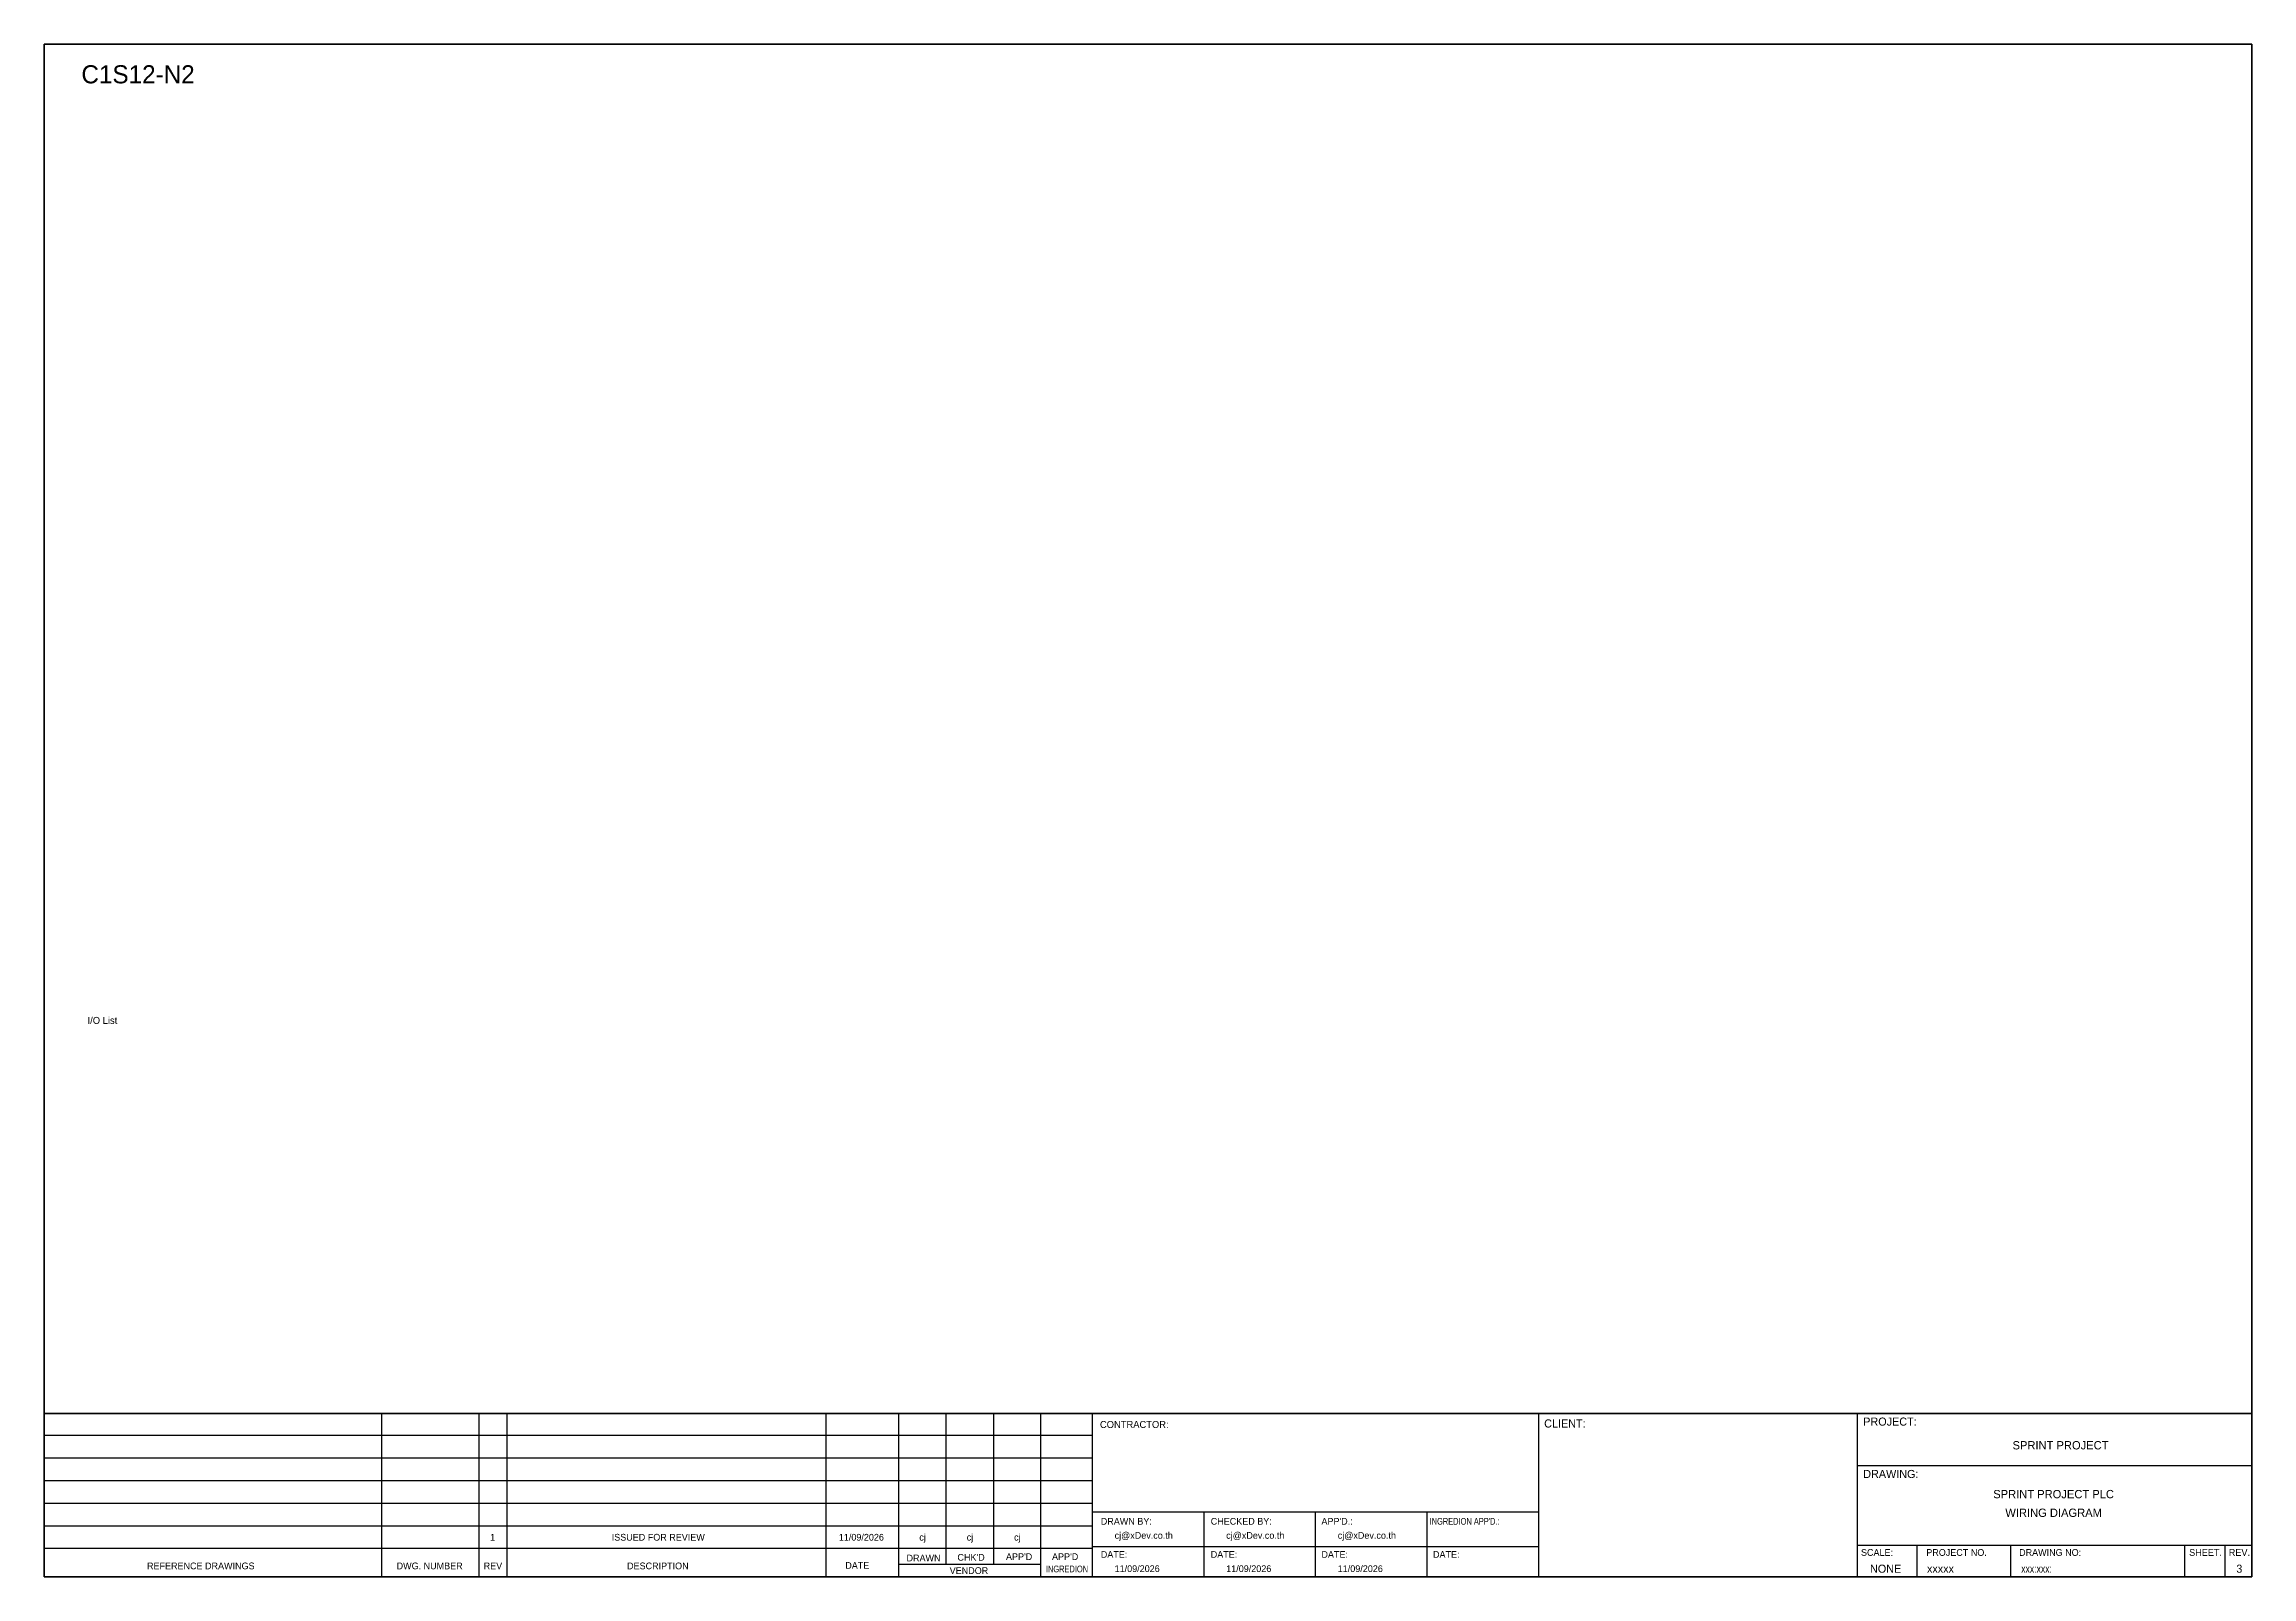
# Model space of a CAD drawing. Header units: metres. Extents: x 0 to 54213, y 0 to 2704.
# Drawn here: x 16773 to 20667, y 0 to 2704 of the extents above; entities that cross this region are included whole.
import ezdxf
from ezdxf.enums import TextEntityAlignment as Align

# ---------------------------------------------------------------- set-up
doc = ezdxf.new("R2010")
doc.units = ezdxf.units.M

msp = doc.modelspace()

# ---------------------------------------------------------------- texts
at = {"color": 2}
msp.add_text('C1S12-N2', height=32, dxfattribs=at).set_placement((16838.9, 2635))
at = {"color": 4, "ltscale": 100}
for s, p in [('SPRINT PROJECT', (20329.1, 232.2)), ('SPRINT PROJECT PLC', (20316.9, 146)), ('WIRING DIAGRAM', (20316.9, 113.1))]:
    msp.add_text(s, height=14.693, dxfattribs=at).set_placement(p, align=Align.MIDDLE_CENTER)
at = {"layer": 'GT_1', "color": 4}
for s, p in [('CLIENT:', (19418.5, 263.5)), ('PROJECT:', (19981.2, 266.8)), ('DRAWING:', (19981.2, 174.4))]:
    msp.add_text(s, height=14.25, dxfattribs=at).set_placement(p)
at = {"layer": 'MEMBER', "color": 4, "ltscale": 0.8}
for s, height, p in [('I/O List', 12.35, (16849.8, 975.6)), ('CONTRACTOR:', 12.35, (18635.1, 262.7)), ('DRAWN BY:', 11.88, (18636.6, 92.1)), ('cj@xDev.co.th', 11.875, (18661, 67.2)), ('CHECKED BY:', 11.875, (18830.5, 92.1)), ('cj@xDev.co.th', 11.875, (18857.8, 67.2)), ("APP'D.:", 11.88, (19025.7, 92.1)), ('cj@xDev.co.th', 11.875, (19054.5, 67.2)), ('DRAWN', 11.88, (18294, 27.3)), ("CHK'D", 11.88, (18383.8, 28.5)), ("APP'D", 11.88, (18469.4, 29.7)), ("APP'D", 11.88, (18550.6, 29.7)), ('DATE:', 11.88, (18636.6, 33.6)), ('DATE:', 11.88, (18830.5, 33.6)), ('DATE:', 11.88, (19025.7, 33.6)), ('DATE:', 11.88, (19222.5, 33.6)), ('SCALE:', 11.88, (19977.2, 37.1)), ('PROJECT NO.', 11.875, (20092.4, 37.1)), ('DRAWING NO:', 11.875, (20256.1, 37.1)), ('SHEET.', 12, (20555.9, 37.1)), ('REV.', 12, (20625.8, 37.1)), ('REFERENCE DRAWINGS', 11.875, (16954.6, 13.4)), ('DWG. NUMBER', 11.875, (17394.8, 13.4)), ('REV', 11.88, (17548.3, 13.4)), ('DESCRIPTION', 11.875, (17801.2, 13.4)), ('DATE', 11.88, (18186, 14.2)), ('VENDOR', 11.88, (18370.1, 5.1)), ('11/09/2026', 11.88, (18661, 8.5)), ('11/09/2026', 11.88, (18857.8, 8.5)), ('11/09/2026', 11.88, (19054.5, 8.5)), ('NONE', 14.23, (19993.2, 7.3)), ('xxxxx', 14.23, (20093.6, 7.3))]:
    msp.add_text(s, height=height, dxfattribs=at).set_placement(p)
at = {"layer": 'MEMBER', "color": 4, "ltscale": 0.8, "width": 0.8}
for s, height, p in [("INGREDION APP'D.:", 11.875, (19216.5, 92.1)), ('INGREDION', 11.88, (18539.8, 8)), ('xxx:xxx:', 14.23, (20259.8, 7.3))]:
    msp.add_text(s, height=height, dxfattribs=at).set_placement(p)
at = {"layer": 'MEMBER', "color": 4, "ltscale": 0.8}
for s, height, p in [('1', 11.9, (17564.1, 69.9)), ('ISSUED FOR REVIEW', 11.875, (17856.2, 69.9)), ('11/09/2026', 11.88, (18214.4, 69.9)), ('cj', 11.88, (18322.3, 69.9)), ('cj', 11.88, (18405.9, 69.9)), ('cj', 11.88, (18489.4, 69.9))]:
    msp.add_text(s, height=height, dxfattribs=at).set_placement(p, align=Align.MIDDLE_CENTER)
msp.add_text('3', height=14.2, dxfattribs=at).set_placement((20644.4, 7.3), align=Align.CENTER)

# ---------------------------------------------------------------- linework, layer by layer
at = {"color": 4}
for p, q in [((20075.5, 56.1), (20075.5, 0)), ((20240.8, 56.1), (20240.8, 0))]:
    msp.add_line(p, q, dxfattribs=at)
at = {"color": 4, "ltscale": 0.5}
for p, q in [((20547.9, 56.1), (20547.9, 0)), ((20547.9, 56.1), (20547.9, 0)), ((20619.1, 56.1), (20619.1, 0)), ((20619.1, 56.1), (20619.1, 0))]:
    msp.add_line(p, q, dxfattribs=at)
at = {"layer": 'GT_1', "color": 4}
for p, q in [((17368.6, 0), (17368.6, 288.2)), ((17540.5, 0), (17540.5, 288.2)), ((17589.6, 0), (17589.6, 288.2)), ((18152.3, 0), (18152.3, 288.2)), ((18280.6, 0), (18280.6, 288.2)), ((18364.2, 21.8), (18364.2, 288.2)), ((18447.7, 21.8), (18447.7, 288.2)), ((18531, 0), (18531, 288.2)), ((18622, 0), (18622, 288.2)), ((19409, 0), (19409, 288.2)), ((19971.3, 0), (19971.3, 288.2)), ((19971.3, 0), (19971.3, 288.2)), ((19971.3, 0), (19971.3, 288.2)), ((18622, 249.3), (16773.2, 249.3)), ((18622, 209.5), (16773.2, 209.5)), ((18622, 169.6), (16773.2, 169.6)), ((18622, 129.7), (16773.2, 129.7)), ((18622, 89.7), (16773.2, 89.7)), ((19409, 114.3), (18622, 114.3)), ((18818.8, 0), (18818.8, 114.3)), ((19015.5, 0), (19015.5, 114.3)), ((19212.3, 0), (19212.3, 114.3)), ((18621.9, 49.8), (16773.2, 49.8)), ((19409, 52.9), (18622, 52.9)), ((19971.3, 56.1), (20666.5, 56.1)), ((18531, 21.8), (18280.6, 21.8))]:
    msp.add_line(p, q, dxfattribs=at)
at = {"layer": 'HELPPOINT', "color": 4, "lineweight": 35}
for p, q in [((16773.2, 0), (16773.2, 2704.2)), ((16773.2, 2704.2), (20666.5, 2704.2)), ((16773.2, 0), (16773.2, 2704.2)), ((16773.2, 2704.2), (20666.5, 2704.2)), ((20666.5, 2704.2), (20666.5, 0)), ((20666.5, 2704.2), (20666.5, 0)), ((20666.5, 0), (16773.2, 0)), ((20666.5, 0), (16773.2, 0))]:
    msp.add_line(p, q, dxfattribs=at)
at = {"layer": 'HELPPOINT', "color": 4}
for p, q in [((19971.3, 196.6), (20666.5, 196.6)), ((19971.3, 196.6), (20666.5, 196.6)), ((19971.3, 56.1), (20666.5, 56.1))]:
    msp.add_line(p, q, dxfattribs=at)
at = {"layer": 'MEMBER', "color": 4, "lineweight": 35}
msp.add_line((16773.2, 288.2), (20666.5, 288.2), dxfattribs=at)
msp.add_line((16773.2, 288.2), (20666.5, 288.2), dxfattribs=at)
at = {"layer": 'MEMBER', "color": 4}
for p, q in [((19971.3, 196.6), (20666.5, 196.6)), ((19971.3, 196.6), (20666.5, 196.6)), ((19971.3, 56.1), (20666.5, 56.1)), ((19971.3, 56.1), (20666.5, 56.1))]:
    msp.add_line(p, q, dxfattribs=at)

msp.set_redraw_order([(e.dxf.handle, doc.entitydb.next_handle()) for e in msp.query("TEXT MTEXT ATTDEF DIMENSION ARC_DIMENSION")])  # texts and dimensions are drawn at this point

doc.saveas('drawing.dxf')
